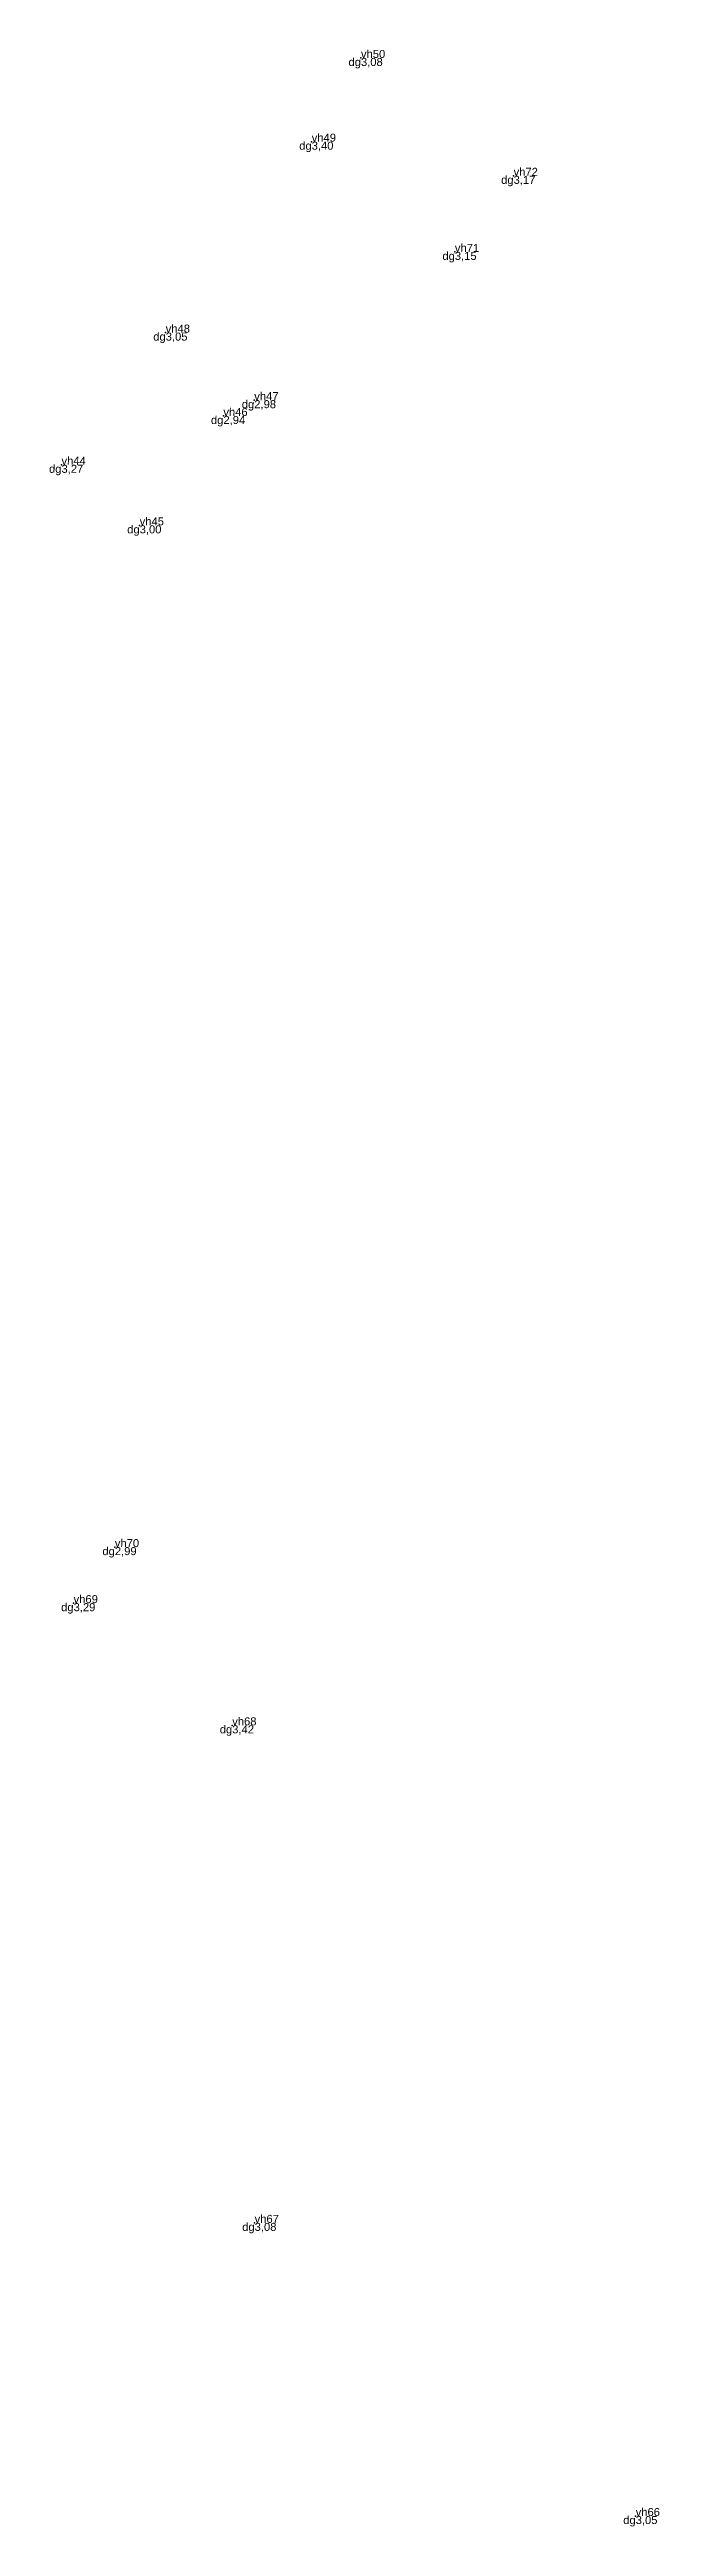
# Model space of a CAD drawing. Header units: metres. Extents: x 584732 to 606137, y 2257469 to 2286410.
# Drawn here: x 592443.2 to 592519.3, y 2269273.6 to 2269582.6 of the extents above; entities that cross this region are included whole.
import ezdxf
from ezdxf.enums import TextEntityAlignment as Align

# ---------------------------------------------------------------- set-up
doc = ezdxf.new("R2010")
doc.units = ezdxf.units.M
doc.header["$MEASUREMENT"] = 0
for name, color, linetype in [('diem', 2, 'Continuous'), ('Docao', 22, 'Continuous'), ('Madiem', 5, 'Continuous'), ('Tendiem', 7, 'Continuous')]:
    doc.layers.add(name, color=color, linetype=linetype)
doc.styles.add('VnArial', font='txt')

msp = doc.modelspace()

# ---------------------------------------------------------------- texts
at = {"layer": 'Docao', "style": 'VnArial', "oblique": 1}
for s, p in [('3,08', (592482.06, 2269581.5, 3.08)), ('3,40', (592475.91, 2269571.06, 3.4)), ('3,17', (592501.11, 2269566.8, 3.17)), ('3,15', (592493.78, 2269557.31, 3.15)), ('3,05', (592457.69, 2269547.25, 3.05)), ('2,98', (592468.74, 2269538.82, 2.98)), ('2,94', (592464.89, 2269536.85, 2.94)), ('3,27', (592444.68, 2269530.76, 3.27)), ('3,00', (592454.44, 2269523.21, 3)), ('2,99', (592451.34, 2269395.78, 2.99)), ('3,29', (592446.19, 2269388.79, 3.29)), ('3,42', (592465.99, 2269373.55, 3.42)), ('3,08', (592468.79, 2269311.5, 3.08)), ('3,05', (592516.35, 2269274.94, 3.05))]:
    msp.add_text(s, height=1, dxfattribs=at).set_placement(p, align=Align.TOP_LEFT)
at = {"layer": 'Madiem', "style": 'VnArial', "oblique": 1}
for p in [(592482.06, 2269581.5, 3.08), (592475.91, 2269571.06, 3.4), (592501.11, 2269566.8, 3.17), (592493.78, 2269557.31, 3.15), (592457.69, 2269547.25, 3.05), (592468.74, 2269538.82, 2.98), (592464.89, 2269536.85, 2.94), (592444.68, 2269530.76, 3.27), (592454.44, 2269523.21, 3), (592451.34, 2269395.78, 2.99), (592446.19, 2269388.79, 3.29), (592465.99, 2269373.55, 3.42), (592468.79, 2269311.5, 3.08), (592516.35, 2269274.94, 3.05)]:
    msp.add_text('dg', height=1, dxfattribs=at).set_placement(p, align=Align.TOP_RIGHT)
at = {"layer": 'Tendiem', "style": 'VnArial', "oblique": 1}
for s, p in [('vh50', (592482.06, 2269581.5, 3.08)), ('vh49', (592475.91, 2269571.06, 3.4)), ('vh72', (592501.11, 2269566.8, 3.17)), ('vh71', (592493.78, 2269557.31, 3.15)), ('vh48', (592457.69, 2269547.25, 3.05)), ('vh46', (592464.89, 2269536.85, 2.94)), ('vh47', (592468.74, 2269538.82, 2.98)), ('vh44', (592444.68, 2269530.76, 3.27)), ('vh45', (592454.44, 2269523.21, 3)), ('vh70', (592451.34, 2269395.78, 2.99)), ('vh69', (592446.19, 2269388.79, 3.29)), ('vh68', (592465.99, 2269373.55, 3.42)), ('vh67', (592468.79, 2269311.5, 3.08)), ('vh66', (592516.35, 2269274.94, 3.05))]:
    msp.add_text(s, height=1, dxfattribs=at).set_placement(p)

# ---------------------------------------------------------------- linework, layer by layer
at = {"layer": 'diem'}
for p in [(592482.06, 2269581.5, 3.08), (592475.91, 2269571.06, 3.4), (592501.11, 2269566.8, 3.17), (592493.78, 2269557.31, 3.15), (592457.69, 2269547.25, 3.05), (592468.74, 2269538.82, 2.98), (592464.89, 2269536.85, 2.94), (592444.68, 2269530.76, 3.27), (592454.44, 2269523.21, 3), (592451.34, 2269395.78, 2.99), (592446.19, 2269388.79, 3.29), (592465.99, 2269373.55, 3.42), (592468.79, 2269311.5, 3.08), (592516.35, 2269274.94, 3.05)]:
    msp.add_point(p, dxfattribs=at)

msp.set_redraw_order([(e.dxf.handle, doc.entitydb.next_handle()) for e in msp.query("TEXT MTEXT ATTDEF DIMENSION ARC_DIMENSION")])  # texts and dimensions are drawn at this point

doc.saveas('drawing.dxf')
